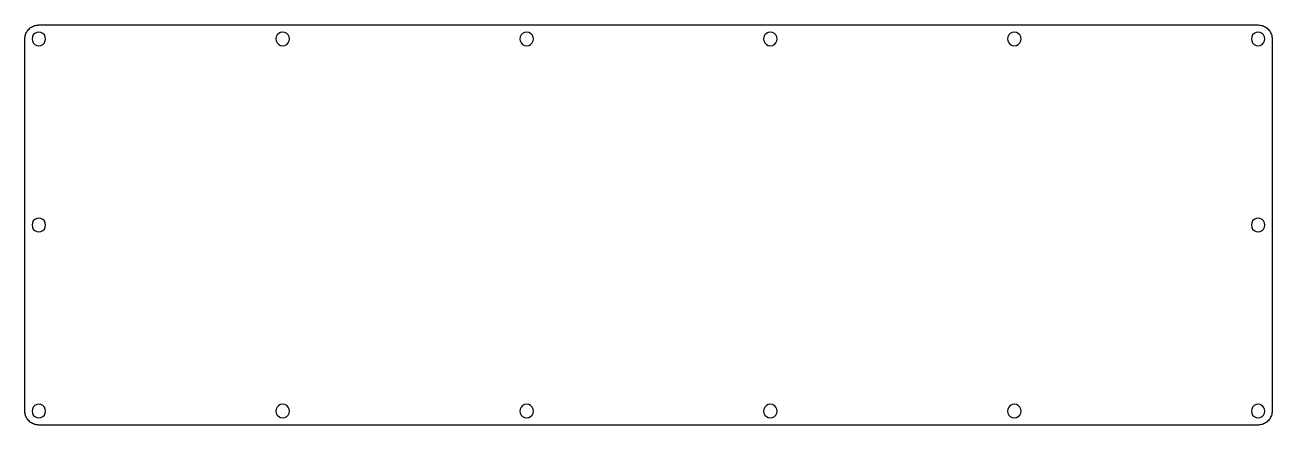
# Model space of a CAD drawing. Header units: millimetres. Extents: x 0 to 449, y -581 to 338.
# Drawn here: x 0.5 to 449.1, y -581.4 to -437.6 of the extents above; entities that cross this region are included whole.
import ezdxf

# ---------------------------------------------------------------- set-up
doc = ezdxf.new("R2010")
doc.units = ezdxf.units.MM
doc.header["$MEASUREMENT"] = 0

# ---------------------------------------------------------------- blocks, each defined once
blk = doc.blocks.new('K104_Bottom_Layer')
at = {"color": 0}
for p, q in [((3.18051, 143.524), (3.54845, 143.661)), ((3.54845, 143.661), (3.9274, 143.766)), ((3.9274, 143.766), (4.3119, 143.844)), ((4.3119, 143.844), (4.70186, 143.889)), ((4.70186, 143.889), (5.0946, 143.906)), ((5.0946, 143.906), (443.72, 143.904)), ((443.72, 143.904), (444.112, 143.889)), ((444.112, 143.889), (444.504, 143.844)), ((444.504, 143.844), (444.888, 143.766)), ((444.888, 143.766), (445.266, 143.661)), ((445.266, 143.661), (445.632, 143.524)), ((0.095085, 138.905), (0.110243, 139.297)), ((0.110243, 139.297), (0.155718, 139.688)), ((0.155718, 139.688), (0.232888, 140.072)), ((0.232888, 140.072), (0.338998, 140.451)), ((0.338998, 140.451), (0.475424, 140.819)), ((0.475424, 140.819), (0.63941, 141.175)), ((0.63941, 141.175), (0.830957, 141.518)), ((0.830957, 141.518), (1.04869, 141.844)), ((1.04869, 141.844), (1.29122, 142.153)), ((1.29122, 142.153), (1.55856, 142.441)), ((1.55856, 142.441), (1.84657, 142.708)), ((1.84657, 142.708), (2.15525, 142.951)), ((2.15525, 142.951), (2.48185, 143.169)), ((2.48185, 143.169), (2.82498, 143.36)), ((2.76435, 139.663), (2.64308, 138.906)), ((3.11023, 140.346), (2.76435, 139.663)), ((2.82498, 143.36), (3.18051, 143.524)), ((3.65319, 140.889), (3.11023, 140.346)), ((4.3367, 141.235), (3.65319, 140.889)), ((5.0946, 141.355), (4.3367, 141.235)), ((5.85114, 141.235), (5.0946, 141.355)), ((6.53464, 140.889), (5.85114, 141.235)), ((7.07623, 140.346), (6.53464, 140.889)), ((7.42488, 139.663), (7.07623, 140.346)), ((7.54475, 138.905), (7.42488, 139.663)), ((90.4903, 139.663), (90.3704, 138.906)), ((90.8375, 140.346), (90.4903, 139.663)), ((91.379, 140.889), (90.8375, 140.346)), ((92.0627, 141.235), (91.379, 140.889)), ((92.819, 141.355), (92.0627, 141.235)), ((93.5771, 141.235), (92.819, 141.355)), ((94.2591, 140.889), (93.5771, 141.235)), ((94.802, 140.346), (94.2591, 140.889)), ((95.1495, 139.663), (94.802, 140.346)), ((95.2694, 138.905), (95.1495, 139.663)), ((178.215, 139.663), (178.095, 138.906)), ((178.562, 140.346), (178.215, 139.663)), ((179.105, 140.889), (178.562, 140.346)), ((179.787, 141.235), (179.105, 140.889)), ((180.545, 141.355), (179.787, 141.235)), ((181.302, 141.235), (180.545, 141.355)), ((181.985, 140.889), (181.302, 141.235)), ((182.527, 140.346), (181.985, 140.889)), ((182.875, 139.663), (182.527, 140.346)), ((182.995, 138.905), (182.875, 139.663)), ((265.939, 139.663), (265.819, 138.906)), ((266.288, 140.346), (265.939, 139.663)), ((266.829, 140.889), (266.288, 140.346)), ((267.513, 141.235), (266.829, 140.889)), ((268.27, 141.355), (267.513, 141.235)), ((269.026, 141.235), (268.27, 141.355)), ((269.71, 140.889), (269.026, 141.235)), ((270.251, 140.346), (269.71, 140.889)), ((270.6, 139.663), (270.251, 140.346)), ((270.72, 138.905), (270.6, 139.663)), ((353.667, 139.663), (353.547, 138.906)), ((354.013, 140.346), (353.667, 139.663)), ((354.556, 140.889), (354.013, 140.346)), ((355.237, 141.235), (354.556, 140.889)), ((355.995, 141.355), (355.237, 141.235)), ((356.754, 141.235), (355.995, 141.355)), ((357.434, 140.889), (356.754, 141.235)), ((357.978, 140.346), (357.434, 140.889)), ((358.323, 139.663), (357.978, 140.346)), ((358.443, 138.905), (358.323, 139.663)), ((441.389, 139.663), (441.272, 138.906)), ((441.738, 140.346), (441.389, 139.663)), ((442.281, 140.889), (441.738, 140.346)), ((442.962, 141.235), (442.281, 140.889)), ((443.72, 141.355), (442.962, 141.235)), ((444.479, 141.235), (443.72, 141.355)), ((445.16, 140.889), (444.479, 141.235)), ((445.703, 140.346), (445.16, 140.889)), ((445.632, 143.524), (445.989, 143.36)), ((446.049, 139.663), (445.703, 140.346)), ((445.989, 143.36), (446.334, 143.169)), ((446.169, 138.905), (446.049, 139.663)), ((446.334, 143.169), (446.659, 142.951)), ((446.659, 142.951), (446.969, 142.708)), ((446.969, 142.708), (447.255, 142.441)), ((447.255, 142.441), (447.523, 142.153)), ((447.523, 142.153), (447.767, 141.844)), ((447.767, 141.844), (447.985, 141.518)), ((447.985, 141.518), (448.176, 141.175)), ((448.176, 141.175), (448.338, 140.819)), ((448.338, 140.819), (448.476, 140.451)), ((448.476, 140.451), (448.582, 140.072)), ((448.582, 140.072), (448.659, 139.688)), ((448.659, 139.688), (448.705, 139.297)), ((448.705, 139.297), (448.719, 138.905)), ((0.093707, 5.07806), (0.095085, 138.905)), ((2.64308, 138.906), (2.76435, 138.148)), ((2.76435, 138.148), (3.11023, 137.465)), ((3.11023, 137.465), (3.65319, 136.923)), ((3.65319, 136.923), (4.3367, 136.575)), ((4.3367, 136.575), (5.09323, 136.455)), ((5.09323, 136.455), (5.85114, 136.575)), ((5.85114, 136.575), (6.53464, 136.923)), ((6.53464, 136.923), (7.07623, 137.465)), ((7.07623, 137.465), (7.42488, 138.148)), ((7.42488, 138.148), (7.54475, 138.905)), ((90.3704, 138.906), (90.4903, 138.148)), ((90.4903, 138.148), (90.8375, 137.465)), ((90.8375, 137.465), (91.379, 136.923)), ((91.379, 136.923), (92.0627, 136.575)), ((92.0627, 136.575), (92.819, 136.455)), ((92.819, 136.455), (93.5771, 136.575)), ((93.5771, 136.575), (94.2591, 136.923)), ((94.2591, 136.923), (94.802, 137.465)), ((94.802, 137.465), (95.1495, 138.148)), ((95.1495, 138.148), (95.2694, 138.905)), ((178.095, 138.906), (178.215, 138.148)), ((178.215, 138.148), (178.562, 137.465)), ((178.562, 137.465), (179.105, 136.923)), ((179.105, 136.923), (179.787, 136.575)), ((179.787, 136.575), (180.545, 136.455)), ((180.545, 136.455), (181.302, 136.575)), ((181.302, 136.575), (181.985, 136.923)), ((181.985, 136.923), (182.527, 137.465)), ((182.527, 137.465), (182.875, 138.148)), ((182.875, 138.148), (182.995, 138.905)), ((265.819, 138.906), (265.939, 138.148)), ((265.939, 138.148), (266.288, 137.465)), ((266.288, 137.465), (266.829, 136.923)), ((266.829, 136.923), (267.513, 136.575)), ((267.513, 136.575), (268.27, 136.455)), ((268.27, 136.455), (269.026, 136.575)), ((269.026, 136.575), (269.71, 136.923)), ((269.71, 136.923), (270.251, 137.465)), ((270.251, 137.465), (270.6, 138.148)), ((270.6, 138.148), (270.72, 138.905)), ((353.547, 138.906), (353.667, 138.148)), ((353.667, 138.148), (354.013, 137.465)), ((354.013, 137.465), (354.556, 136.923)), ((354.556, 136.923), (355.237, 136.575)), ((355.237, 136.575), (355.995, 136.455)), ((355.995, 136.455), (356.754, 136.575)), ((356.754, 136.575), (357.434, 136.923)), ((357.434, 136.923), (357.978, 137.465)), ((357.978, 137.465), (358.323, 138.148)), ((358.323, 138.148), (358.443, 138.905)), ((441.272, 138.906), (441.389, 138.148)), ((441.389, 138.148), (441.738, 137.465)), ((441.738, 137.465), (442.281, 136.923)), ((442.281, 136.923), (442.962, 136.575)), ((442.962, 136.575), (443.72, 136.455)), ((443.72, 136.455), (444.479, 136.575)), ((444.479, 136.575), (445.16, 136.923)), ((445.16, 136.923), (445.703, 137.465)), ((445.703, 137.465), (446.049, 138.148)), ((446.049, 138.148), (446.169, 138.905)), ((448.719, 138.905), (448.719, 5.07806)), ((2.76435, 72.7495), (2.64308, 71.9914)), ((2.64308, 71.9914), (2.76435, 71.235)), ((3.11023, 73.4328), (2.76435, 72.7495)), ((3.65319, 73.9743), (3.11023, 73.4328)), ((4.3367, 74.3232), (3.65319, 73.9743)), ((5.0946, 74.4418), (4.3367, 74.3232)), ((5.85114, 74.3232), (5.0946, 74.4418)), ((6.53464, 73.9743), (5.85114, 74.3232)), ((7.07623, 73.4328), (6.53464, 73.9743)), ((7.42488, 72.7495), (7.07623, 73.4328)), ((7.54475, 71.9914), (7.42488, 72.7495)), ((7.42488, 71.235), (7.54475, 71.9914)), ((441.389, 72.7495), (441.272, 71.9914)), ((441.272, 71.9914), (441.389, 71.235)), ((441.738, 73.4328), (441.389, 72.7495)), ((442.281, 73.9743), (441.738, 73.4328)), ((442.962, 74.3232), (442.281, 73.9743)), ((443.72, 74.4418), (442.962, 74.3232)), ((444.479, 74.3232), (443.72, 74.4418)), ((445.16, 73.9743), (444.479, 74.3232)), ((445.703, 73.4328), (445.16, 73.9743)), ((446.049, 72.7495), (445.703, 73.4328)), ((446.169, 71.9914), (446.049, 72.7495)), ((446.049, 71.235), (446.169, 71.9914)), ((2.76435, 71.235), (3.11023, 70.5513)), ((3.11023, 70.5513), (3.65319, 70.0098)), ((3.65319, 70.0098), (4.3367, 69.6613)), ((4.3367, 69.6613), (5.09323, 69.5413)), ((5.09323, 69.5413), (5.85114, 69.6613)), ((5.85114, 69.6613), (6.53464, 70.0098)), ((6.53464, 70.0098), (7.07623, 70.5513)), ((7.07623, 70.5513), (7.42488, 71.235)), ((441.389, 71.235), (441.738, 70.5513)), ((441.738, 70.5513), (442.281, 70.0098)), ((442.281, 70.0098), (442.962, 69.6613)), ((442.962, 69.6613), (443.72, 69.5413)), ((443.72, 69.5413), (444.479, 69.6613)), ((444.479, 69.6613), (445.16, 70.0098)), ((445.16, 70.0098), (445.703, 70.5513)), ((445.703, 70.5513), (446.049, 71.235)), ((0.110243, 4.68672), (0.093707, 5.07806)), ((0.155718, 4.29673), (0.110243, 4.68672)), ((2.76435, 5.83738), (2.64308, 5.07806)), ((2.64308, 5.07806), (2.76435, 4.32153)), ((3.11023, 6.51951), (2.76435, 5.83738)), ((3.65319, 7.06106), (3.11023, 6.51951)), ((4.3367, 7.40971), (3.65319, 7.06106)), ((5.0946, 7.52821), (4.3367, 7.40971)), ((5.85114, 7.40971), (5.0946, 7.52821)), ((6.53464, 7.06106), (5.85114, 7.40971)), ((7.07623, 6.51951), (6.53464, 7.06106)), ((7.42488, 5.83738), (7.07623, 6.51951)), ((7.54475, 5.07806), (7.42488, 5.83738)), ((7.42488, 4.32153), (7.54475, 5.07806)), ((90.4903, 5.83738), (90.3704, 5.07806)), ((90.3704, 5.07806), (90.4903, 4.32153)), ((90.8375, 6.51951), (90.4903, 5.83738)), ((91.379, 7.06106), (90.8375, 6.51951)), ((92.0627, 7.40971), (91.379, 7.06106)), ((92.819, 7.52821), (92.0627, 7.40971)), ((93.5771, 7.40971), (92.819, 7.52821)), ((94.2591, 7.06106), (93.5771, 7.40971)), ((94.802, 6.51951), (94.2591, 7.06106)), ((95.1495, 5.83738), (94.802, 6.51951)), ((95.2694, 5.07806), (95.1495, 5.83738)), ((95.1495, 4.32153), (95.2694, 5.07806)), ((178.215, 5.83738), (178.095, 5.07806)), ((178.095, 5.07806), (178.215, 4.32153)), ((178.562, 6.51951), (178.215, 5.83738)), ((179.105, 7.06106), (178.562, 6.51951)), ((179.787, 7.40971), (179.105, 7.06106)), ((180.545, 7.52821), (179.787, 7.40971)), ((181.302, 7.40971), (180.545, 7.52821)), ((181.985, 7.06106), (181.302, 7.40971)), ((182.527, 6.51951), (181.985, 7.06106)), ((182.875, 5.83738), (182.527, 6.51951)), ((182.995, 5.07806), (182.875, 5.83738)), ((182.875, 4.32153), (182.995, 5.07806)), ((265.939, 5.83738), (265.819, 5.07806)), ((265.819, 5.07806), (265.939, 4.32153)), ((266.288, 6.51951), (265.939, 5.83738)), ((266.829, 7.06106), (266.288, 6.51951)), ((267.513, 7.40971), (266.829, 7.06106)), ((268.27, 7.52821), (267.513, 7.40971)), ((269.026, 7.40971), (268.27, 7.52821)), ((269.71, 7.06106), (269.026, 7.40971)), ((270.251, 6.51951), (269.71, 7.06106)), ((270.6, 5.83738), (270.251, 6.51951)), ((270.72, 5.07806), (270.6, 5.83738)), ((270.6, 4.32153), (270.72, 5.07806)), ((353.667, 5.83738), (353.547, 5.07806)), ((353.547, 5.07806), (353.667, 4.32153)), ((354.013, 6.51951), (353.667, 5.83738)), ((354.556, 7.06106), (354.013, 6.51951)), ((355.237, 7.40971), (354.556, 7.06106)), ((355.995, 7.52821), (355.237, 7.40971)), ((356.754, 7.40971), (355.995, 7.52821)), ((357.434, 7.06106), (356.754, 7.40971)), ((357.978, 6.51951), (357.434, 7.06106)), ((358.323, 5.83738), (357.978, 6.51951)), ((358.443, 5.07806), (358.323, 5.83738)), ((358.323, 4.32153), (358.443, 5.07806)), ((441.389, 5.83738), (441.272, 5.07806)), ((441.272, 5.07806), (441.389, 4.32153)), ((441.738, 6.51951), (441.389, 5.83738)), ((442.281, 7.06106), (441.738, 6.51951)), ((442.962, 7.40971), (442.281, 7.06106)), ((443.72, 7.52821), (442.962, 7.40971)), ((444.479, 7.40971), (443.72, 7.52821)), ((445.16, 7.06106), (444.479, 7.40971)), ((445.703, 6.51951), (445.16, 7.06106)), ((446.049, 5.83738), (445.703, 6.51951)), ((446.169, 5.07806), (446.049, 5.83738)), ((446.049, 4.32153), (446.169, 5.07806)), ((448.705, 4.68672), (448.659, 4.29673)), ((448.719, 5.07806), (448.705, 4.68672)), ((0.232888, 3.91223), (0.155718, 4.29673)), ((0.338998, 3.53328), (0.232888, 3.91223)), ((0.475424, 3.16536), (0.338998, 3.53328)), ((0.63941, 2.80982), (0.475424, 3.16536)), ((0.830957, 2.46669), (0.63941, 2.80982)), ((1.04869, 2.14009), (0.830957, 2.46669)), ((1.29122, 1.83141), (1.04869, 2.14009)), ((1.55856, 1.5434), (1.29122, 1.83141)), ((1.84657, 1.27606), (1.55856, 1.5434)), ((2.15525, 1.03353), (1.84657, 1.27606)), ((2.48185, 0.815799), (2.15525, 1.03353)), ((2.82498, 0.624251), (2.48185, 0.815799)), ((2.76435, 4.32153), (3.11023, 3.6394)), ((3.18051, 0.460266), (2.82498, 0.624251)), ((3.11023, 3.6394), (3.65319, 3.09645)), ((3.54845, 0.323839), (3.18051, 0.460266)), ((3.9274, 0.21773), (3.54845, 0.323839)), ((3.65319, 3.09645), (4.3367, 2.74919)), ((4.3119, 0.14056), (3.9274, 0.21773)), ((4.70186, 0.095085), (4.3119, 0.14056)), ((4.3367, 2.74919), (5.09323, 2.6293)), ((5.0946, 0.078548), (4.70186, 0.095085)), ((5.09323, 2.6293), (5.85114, 2.74919)), ((443.72, 0.078548), (5.0946, 0.078548)), ((5.85114, 2.74919), (6.53464, 3.09645)), ((6.53464, 3.09645), (7.07623, 3.6394)), ((7.07623, 3.6394), (7.42488, 4.32153)), ((90.4903, 4.32153), (90.8375, 3.6394)), ((90.8375, 3.6394), (91.379, 3.09645)), ((91.379, 3.09645), (92.0627, 2.74919)), ((92.0627, 2.74919), (92.819, 2.6293)), ((92.819, 2.6293), (93.5771, 2.74919)), ((93.5771, 2.74919), (94.2591, 3.09645)), ((94.2591, 3.09645), (94.802, 3.6394)), ((94.802, 3.6394), (95.1495, 4.32153)), ((178.215, 4.32153), (178.562, 3.6394)), ((178.562, 3.6394), (179.105, 3.09645)), ((179.105, 3.09645), (179.787, 2.74919)), ((179.787, 2.74919), (180.545, 2.6293)), ((180.545, 2.6293), (181.302, 2.74919)), ((181.302, 2.74919), (181.985, 3.09645)), ((181.985, 3.09645), (182.527, 3.6394)), ((182.527, 3.6394), (182.875, 4.32153)), ((265.939, 4.32153), (266.288, 3.6394)), ((266.288, 3.6394), (266.829, 3.09645)), ((266.829, 3.09645), (267.513, 2.74919)), ((267.513, 2.74919), (268.27, 2.6293)), ((268.27, 2.6293), (269.026, 2.74919)), ((269.026, 2.74919), (269.71, 3.09645)), ((269.71, 3.09645), (270.251, 3.6394)), ((270.251, 3.6394), (270.6, 4.32153)), ((353.667, 4.32153), (354.013, 3.6394)), ((354.013, 3.6394), (354.556, 3.09645)), ((354.556, 3.09645), (355.237, 2.74919)), ((355.237, 2.74919), (355.995, 2.6293)), ((355.995, 2.6293), (356.754, 2.74919)), ((356.754, 2.74919), (357.434, 3.09645)), ((357.434, 3.09645), (357.978, 3.6394)), ((357.978, 3.6394), (358.323, 4.32153)), ((441.389, 4.32153), (441.738, 3.6394)), ((441.738, 3.6394), (442.281, 3.09645)), ((442.281, 3.09645), (442.962, 2.74919)), ((442.962, 2.74919), (443.72, 2.6293)), ((443.72, 2.6293), (444.479, 2.74919)), ((444.112, 0.095085), (443.72, 0.078548)), ((444.504, 0.14056), (444.112, 0.095085)), ((444.479, 2.74919), (445.16, 3.09645)), ((444.888, 0.21773), (444.504, 0.14056)), ((445.266, 0.323839), (444.888, 0.21773)), ((445.16, 3.09645), (445.703, 3.6394)), ((445.632, 0.460266), (445.266, 0.323839)), ((445.989, 0.624251), (445.632, 0.460266)), ((445.703, 3.6394), (446.049, 4.32153)), ((446.334, 0.815799), (445.989, 0.624251)), ((446.659, 1.03353), (446.334, 0.815799)), ((446.969, 1.27606), (446.659, 1.03353)), ((447.255, 1.5434), (446.969, 1.27606)), ((447.523, 1.83141), (447.255, 1.5434)), ((447.767, 2.14009), (447.523, 1.83141)), ((447.985, 2.46669), (447.767, 2.14009)), ((448.176, 2.80982), (447.985, 2.46669)), ((448.338, 3.16536), (448.176, 2.80982)), ((448.476, 3.53328), (448.338, 3.16536)), ((448.582, 3.91223), (448.476, 3.53328)), ((448.659, 4.29673), (448.582, 3.91223))]:
    blk.add_line(p, q, dxfattribs=at)

msp = doc.modelspace()

# ---------------------------------------------------------------- block references
at = {"linetype": 'Continuous'}
msp.add_blockref('K104_Bottom_Layer', (0.38, -581.48), dxfattribs=at)

doc.saveas('drawing.dxf')
